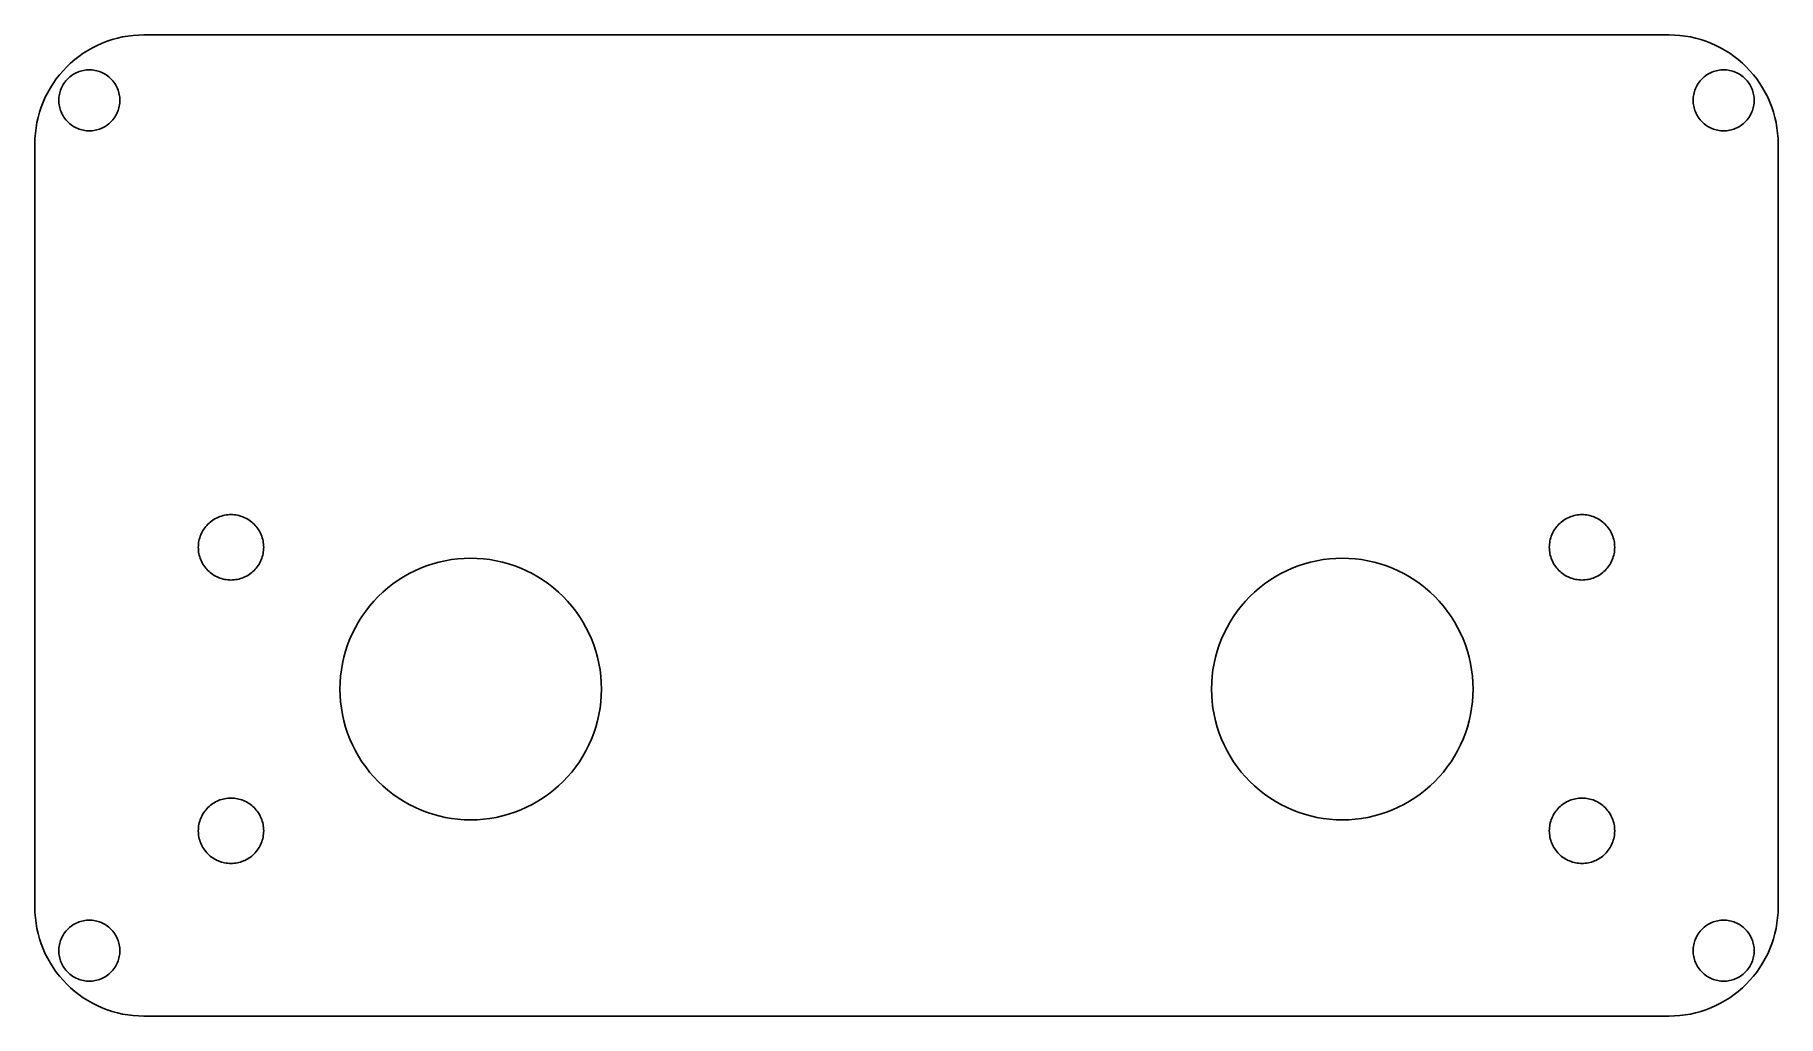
# Model space of a CAD drawing. Header units: metres. Extents: x -40 to 40, y -22.5 to 22.5.
import ezdxf

# ---------------------------------------------------------------- set-up
doc = ezdxf.new("R2010")
doc.units = ezdxf.units.M

msp = doc.modelspace()

# ---------------------------------------------------------------- linework, layer by layer
for p, q in [((-35.9754, 22.4039), (-36.2149, 22.3502)), ((-35.7337, 22.4459), (-35.9754, 22.4039)), ((-35.4901, 22.4759), (-35.7337, 22.4459)), ((-35.2453, 22.494), (-35.4901, 22.4759)), ((-35, 22.5), (-35.2453, 22.494)), ((35, 22.5), (-35, 22.5)), ((35.2453, 22.494), (35, 22.5)), ((35.4901, 22.4759), (35.2453, 22.494)), ((35.7337, 22.4459), (35.4901, 22.4759)), ((35.9754, 22.4039), (35.7337, 22.4459)), ((36.2149, 22.3502), (35.9754, 22.4039)), ((-37.7778, 21.6573), (-37.9785, 21.516)), ((-37.5705, 21.7887), (-37.7778, 21.6573)), ((-37.357, 21.9096), (-37.5705, 21.7887)), ((-37.1378, 22.0199), (-37.357, 21.9096)), ((-36.9134, 22.1194), (-37.1378, 22.0199)), ((-36.6844, 22.2077), (-36.9134, 22.1194)), ((-36.4514, 22.2847), (-36.6844, 22.2077)), ((-36.2149, 22.3502), (-36.4514, 22.2847)), ((36.4514, 22.2847), (36.2149, 22.3502)), ((36.6844, 22.2077), (36.4514, 22.2847)), ((36.9134, 22.1194), (36.6844, 22.2077)), ((37.1378, 22.0199), (36.9134, 22.1194)), ((37.357, 21.9096), (37.1378, 22.0199)), ((37.5705, 21.7887), (37.357, 21.9096)), ((37.7778, 21.6573), (37.5705, 21.7887)), ((37.9785, 21.516), (37.7778, 21.6573)), ((-38.7048, 20.8578), (-38.8651, 20.672)), ((-38.5355, 21.0355), (-38.7048, 20.8578)), ((-38.3578, 21.2048), (-38.5355, 21.0355)), ((-38.172, 21.3651), (-38.3578, 21.2048)), ((-37.9785, 21.516), (-38.172, 21.3651)), ((-38.0358, 20.7934), (-37.9716, 20.8182)), ((-37.9716, 20.8182), (-37.9064, 20.8397)), ((-37.9064, 20.8397), (-37.8402, 20.858)), ((-37.8402, 20.858), (-37.7731, 20.8731)), ((-37.7731, 20.8731), (-37.7054, 20.8848)), ((-37.7054, 20.8848), (-37.6372, 20.8932)), ((-37.6372, 20.8932), (-37.5687, 20.8983)), ((-37.5687, 20.8983), (-37.5, 20.9)), ((-37.5, 20.9), (-37.4313, 20.8983)), ((-37.4313, 20.8983), (-37.3628, 20.8932)), ((-37.3628, 20.8932), (-37.2946, 20.8848)), ((-37.2946, 20.8848), (-37.2269, 20.8731)), ((-37.2269, 20.8731), (-37.1598, 20.858)), ((-37.1598, 20.858), (-37.0936, 20.8397)), ((-37.0936, 20.8397), (-37.0284, 20.8182)), ((-37.0284, 20.8182), (-36.9642, 20.7934)), ((36.9642, 20.7934), (37.0284, 20.8182)), ((37.0284, 20.8182), (37.0936, 20.8397)), ((37.0936, 20.8397), (37.1598, 20.858)), ((37.1598, 20.858), (37.2269, 20.8731)), ((37.2269, 20.8731), (37.2946, 20.8848)), ((37.2946, 20.8848), (37.3628, 20.8932)), ((37.3628, 20.8932), (37.4313, 20.8983)), ((37.4313, 20.8983), (37.5, 20.9)), ((37.5, 20.9), (37.5687, 20.8983)), ((37.5687, 20.8983), (37.6372, 20.8932)), ((37.6372, 20.8932), (37.7054, 20.8848)), ((37.7054, 20.8848), (37.7731, 20.8731)), ((37.7731, 20.8731), (37.8402, 20.858)), ((37.8402, 20.858), (37.9064, 20.8397)), ((37.9064, 20.8397), (37.9716, 20.8182)), ((37.9716, 20.8182), (38.0358, 20.7934)), ((38.172, 21.3651), (37.9785, 21.516)), ((38.3578, 21.2048), (38.172, 21.3651)), ((38.5355, 21.0355), (38.3578, 21.2048)), ((38.7048, 20.8578), (38.5355, 21.0355)), ((38.8651, 20.672), (38.7048, 20.8578)), ((-39.2887, 20.0705), (-39.4096, 19.857)), ((-39.1573, 20.2778), (-39.2887, 20.0705)), ((-39.016, 20.4785), (-39.1573, 20.2778)), ((-38.8651, 20.672), (-39.016, 20.4785)), ((-38.8182, 19.9716), (-38.7934, 20.0358)), ((-38.7934, 20.0358), (-38.7656, 20.0986)), ((-38.7656, 20.0986), (-38.7347, 20.1599)), ((-38.7347, 20.1599), (-38.7008, 20.2197)), ((-38.7008, 20.2197), (-38.664, 20.2778)), ((-38.664, 20.2778), (-38.6245, 20.334)), ((-38.6245, 20.334), (-38.5822, 20.3881)), ((-38.5822, 20.3881), (-38.5373, 20.4402)), ((-38.5373, 20.4402), (-38.4899, 20.4899)), ((-38.4899, 20.4899), (-38.4402, 20.5373)), ((-38.4402, 20.5373), (-38.3881, 20.5822)), ((-38.3881, 20.5822), (-38.334, 20.6245)), ((-38.334, 20.6245), (-38.2778, 20.664)), ((-38.2778, 20.664), (-38.2197, 20.7008)), ((-38.2197, 20.7008), (-38.1599, 20.7347)), ((-38.1599, 20.7347), (-38.0986, 20.7656)), ((-38.0986, 20.7656), (-38.0358, 20.7934)), ((-36.9642, 20.7934), (-36.9014, 20.7656)), ((-36.9014, 20.7656), (-36.84, 20.7347)), ((-36.84, 20.7347), (-36.7802, 20.7008)), ((-36.7802, 20.7008), (-36.7222, 20.664)), ((-36.7222, 20.664), (-36.666, 20.6245)), ((-36.666, 20.6245), (-36.6118, 20.5822)), ((-36.6118, 20.5822), (-36.5598, 20.5373)), ((-36.5598, 20.5373), (-36.51, 20.4899)), ((-36.51, 20.4899), (-36.4627, 20.4402)), ((-36.4627, 20.4402), (-36.4178, 20.3881)), ((-36.4178, 20.3881), (-36.3755, 20.334)), ((-36.3755, 20.334), (-36.3359, 20.2778)), ((-36.3359, 20.2778), (-36.2992, 20.2197)), ((-36.2992, 20.2197), (-36.2653, 20.1599)), ((-36.2653, 20.1599), (-36.2344, 20.0986)), ((-36.2344, 20.0986), (-36.2066, 20.0358)), ((-36.2066, 20.0358), (-36.1818, 19.9716)), ((36.1818, 19.9716), (36.2066, 20.0358)), ((36.2066, 20.0358), (36.2344, 20.0986)), ((36.2344, 20.0986), (36.2653, 20.1599)), ((36.2653, 20.1599), (36.2992, 20.2197)), ((36.2992, 20.2197), (36.3359, 20.2778)), ((36.3359, 20.2778), (36.3755, 20.334)), ((36.3755, 20.334), (36.4178, 20.3881)), ((36.4178, 20.3881), (36.4627, 20.4402)), ((36.4627, 20.4402), (36.51, 20.4899)), ((36.51, 20.4899), (36.5598, 20.5373)), ((36.5598, 20.5373), (36.6118, 20.5822)), ((36.6118, 20.5822), (36.666, 20.6245)), ((36.666, 20.6245), (36.7222, 20.664)), ((36.7222, 20.664), (36.7802, 20.7008)), ((36.7802, 20.7008), (36.84, 20.7347)), ((36.84, 20.7347), (36.9014, 20.7656)), ((36.9014, 20.7656), (36.9642, 20.7934)), ((38.0358, 20.7934), (38.0986, 20.7656)), ((38.0986, 20.7656), (38.1599, 20.7347)), ((38.1599, 20.7347), (38.2197, 20.7008)), ((38.2197, 20.7008), (38.2778, 20.664)), ((38.2778, 20.664), (38.334, 20.6245)), ((38.334, 20.6245), (38.3881, 20.5822)), ((38.3881, 20.5822), (38.4402, 20.5373)), ((38.4402, 20.5373), (38.4899, 20.4899)), ((38.4899, 20.4899), (38.5373, 20.4402)), ((38.5373, 20.4402), (38.5822, 20.3881)), ((38.5822, 20.3881), (38.6245, 20.334)), ((38.6245, 20.334), (38.664, 20.2778)), ((38.664, 20.2778), (38.7008, 20.2197)), ((38.7008, 20.2197), (38.7347, 20.1599)), ((38.7347, 20.1599), (38.7656, 20.0986)), ((38.7656, 20.0986), (38.7934, 20.0358)), ((38.7934, 20.0358), (38.8182, 19.9716)), ((39.016, 20.4785), (38.8651, 20.672)), ((39.1573, 20.2778), (39.016, 20.4785)), ((39.2887, 20.0705), (39.1573, 20.2778)), ((39.4096, 19.857), (39.2887, 20.0705)), ((-39.6194, 19.4134), (-39.7077, 19.1844)), ((-39.5199, 19.6378), (-39.6194, 19.4134)), ((-39.4096, 19.857), (-39.5199, 19.6378)), ((-38.9, 19.5), (-38.8983, 19.5687)), ((-38.8983, 19.4313), (-38.9, 19.5)), ((-38.8983, 19.5687), (-38.8932, 19.6372)), ((-38.8932, 19.3628), (-38.8983, 19.4313)), ((-38.8932, 19.6372), (-38.8848, 19.7054)), ((-38.8848, 19.2946), (-38.8932, 19.3628)), ((-38.8848, 19.7054), (-38.8731, 19.7731)), ((-38.8731, 19.2269), (-38.8848, 19.2946)), ((-38.8731, 19.7731), (-38.858, 19.8402)), ((-38.858, 19.1598), (-38.8731, 19.2269)), ((-38.858, 19.8402), (-38.8397, 19.9064)), ((-38.8397, 19.9064), (-38.8182, 19.9716)), ((-36.1818, 19.9716), (-36.1603, 19.9064)), ((-36.1603, 19.9064), (-36.142, 19.8402)), ((-36.142, 19.8402), (-36.1269, 19.7731)), ((-36.1269, 19.2269), (-36.142, 19.1598)), ((-36.1269, 19.7731), (-36.1151, 19.7054)), ((-36.1151, 19.2946), (-36.1269, 19.2269)), ((-36.1151, 19.7054), (-36.1067, 19.6372)), ((-36.1067, 19.3628), (-36.1151, 19.2946)), ((-36.1067, 19.6372), (-36.1017, 19.5687)), ((-36.1017, 19.4313), (-36.1067, 19.3628)), ((-36.1017, 19.5687), (-36.1, 19.5)), ((-36.1, 19.5), (-36.1017, 19.4313)), ((36.1, 19.5), (36.1017, 19.5687)), ((36.1017, 19.4313), (36.1, 19.5)), ((36.1017, 19.5687), (36.1067, 19.6372)), ((36.1067, 19.3628), (36.1017, 19.4313)), ((36.1067, 19.6372), (36.1151, 19.7054)), ((36.1151, 19.2946), (36.1067, 19.3628)), ((36.1151, 19.7054), (36.1269, 19.7731)), ((36.1269, 19.2269), (36.1151, 19.2946)), ((36.1269, 19.7731), (36.142, 19.8402)), ((36.142, 19.1598), (36.1269, 19.2269)), ((36.142, 19.8402), (36.1603, 19.9064)), ((36.1603, 19.9064), (36.1818, 19.9716)), ((38.8182, 19.9716), (38.8397, 19.9064)), ((38.8397, 19.9064), (38.858, 19.8402)), ((38.858, 19.8402), (38.8731, 19.7731)), ((38.8731, 19.2269), (38.858, 19.1598)), ((38.8731, 19.7731), (38.8848, 19.7054)), ((38.8848, 19.2946), (38.8731, 19.2269)), ((38.8848, 19.7054), (38.8932, 19.6372)), ((38.8932, 19.3628), (38.8848, 19.2946)), ((38.8932, 19.6372), (38.8983, 19.5687)), ((38.8983, 19.4313), (38.8932, 19.3628)), ((38.8983, 19.5687), (38.9, 19.5)), ((38.9, 19.5), (38.8983, 19.4313)), ((39.5199, 19.6378), (39.4096, 19.857)), ((39.6194, 19.4134), (39.5199, 19.6378)), ((39.7077, 19.1844), (39.6194, 19.4134)), ((-39.9039, 18.4754), (-39.9459, 18.2337)), ((-39.8502, 18.7149), (-39.9039, 18.4754)), ((-39.7847, 18.9514), (-39.8502, 18.7149)), ((-39.7077, 19.1844), (-39.7847, 18.9514)), ((-38.8397, 19.0936), (-38.858, 19.1598)), ((-38.8182, 19.0284), (-38.8397, 19.0936)), ((-38.7934, 18.9642), (-38.8182, 19.0284)), ((-38.7656, 18.9014), (-38.7934, 18.9642)), ((-38.7347, 18.84), (-38.7656, 18.9014)), ((-38.7008, 18.7802), (-38.7347, 18.84)), ((-38.664, 18.7222), (-38.7008, 18.7802)), ((-38.6245, 18.666), (-38.664, 18.7222)), ((-38.5822, 18.6118), (-38.6245, 18.666)), ((-38.5373, 18.5598), (-38.5822, 18.6118)), ((-38.4899, 18.51), (-38.5373, 18.5598)), ((-38.4402, 18.4627), (-38.4899, 18.51)), ((-38.3881, 18.4178), (-38.4402, 18.4627)), ((-38.334, 18.3755), (-38.3881, 18.4178)), ((-36.6118, 18.4178), (-36.666, 18.3755)), ((-36.5598, 18.4627), (-36.6118, 18.4178)), ((-36.51, 18.51), (-36.5598, 18.4627)), ((-36.4627, 18.5598), (-36.51, 18.51)), ((-36.4178, 18.6118), (-36.4627, 18.5598)), ((-36.3755, 18.666), (-36.4178, 18.6118)), ((-36.3359, 18.7222), (-36.3755, 18.666)), ((-36.2992, 18.7802), (-36.3359, 18.7222)), ((-36.2653, 18.84), (-36.2992, 18.7802)), ((-36.2344, 18.9014), (-36.2653, 18.84)), ((-36.2066, 18.9642), (-36.2344, 18.9014)), ((-36.1818, 19.0284), (-36.2066, 18.9642)), ((-36.1603, 19.0936), (-36.1818, 19.0284)), ((-36.142, 19.1598), (-36.1603, 19.0936)), ((36.1603, 19.0936), (36.142, 19.1598)), ((36.1818, 19.0284), (36.1603, 19.0936)), ((36.2066, 18.9642), (36.1818, 19.0284)), ((36.2344, 18.9014), (36.2066, 18.9642)), ((36.2653, 18.84), (36.2344, 18.9014)), ((36.2992, 18.7802), (36.2653, 18.84)), ((36.3359, 18.7222), (36.2992, 18.7802)), ((36.3755, 18.666), (36.3359, 18.7222)), ((36.4178, 18.6118), (36.3755, 18.666)), ((36.4627, 18.5598), (36.4178, 18.6118)), ((36.51, 18.51), (36.4627, 18.5598)), ((36.5598, 18.4627), (36.51, 18.51)), ((36.6118, 18.4178), (36.5598, 18.4627)), ((36.666, 18.3755), (36.6118, 18.4178)), ((38.3881, 18.4178), (38.334, 18.3755)), ((38.4402, 18.4627), (38.3881, 18.4178)), ((38.4899, 18.51), (38.4402, 18.4627)), ((38.5373, 18.5598), (38.4899, 18.51)), ((38.5822, 18.6118), (38.5373, 18.5598)), ((38.6245, 18.666), (38.5822, 18.6118)), ((38.664, 18.7222), (38.6245, 18.666)), ((38.7008, 18.7802), (38.664, 18.7222)), ((38.7347, 18.84), (38.7008, 18.7802)), ((38.7656, 18.9014), (38.7347, 18.84)), ((38.7934, 18.9642), (38.7656, 18.9014)), ((38.8182, 19.0284), (38.7934, 18.9642)), ((38.8397, 19.0936), (38.8182, 19.0284)), ((38.858, 19.1598), (38.8397, 19.0936)), ((39.7847, 18.9514), (39.7077, 19.1844)), ((39.8502, 18.7149), (39.7847, 18.9514)), ((39.9039, 18.4754), (39.8502, 18.7149)), ((39.9459, 18.2337), (39.9039, 18.4754)), ((-39.994, 17.7453), (-40, 17.5)), ((-39.9759, 17.9901), (-39.994, 17.7453)), ((-39.9459, 18.2337), (-39.9759, 17.9901)), ((-38.2778, 18.3359), (-38.334, 18.3755)), ((-38.2197, 18.2992), (-38.2778, 18.3359)), ((-38.1599, 18.2653), (-38.2197, 18.2992)), ((-38.0986, 18.2344), (-38.1599, 18.2653)), ((-38.0358, 18.2066), (-38.0986, 18.2344)), ((-37.9716, 18.1818), (-38.0358, 18.2066)), ((-37.9064, 18.1603), (-37.9716, 18.1818)), ((-37.8402, 18.142), (-37.9064, 18.1603)), ((-37.7731, 18.1269), (-37.8402, 18.142)), ((-37.7054, 18.1151), (-37.7731, 18.1269)), ((-37.6372, 18.1067), (-37.7054, 18.1151)), ((-37.5687, 18.1017), (-37.6372, 18.1067)), ((-37.5, 18.1), (-37.5687, 18.1017)), ((-37.4313, 18.1017), (-37.5, 18.1)), ((-37.3628, 18.1067), (-37.4313, 18.1017)), ((-37.2946, 18.1151), (-37.3628, 18.1067)), ((-37.2269, 18.1269), (-37.2946, 18.1151)), ((-37.1598, 18.142), (-37.2269, 18.1269)), ((-37.0936, 18.1603), (-37.1598, 18.142)), ((-37.0284, 18.1818), (-37.0936, 18.1603)), ((-36.9642, 18.2066), (-37.0284, 18.1818)), ((-36.9014, 18.2344), (-36.9642, 18.2066)), ((-36.84, 18.2653), (-36.9014, 18.2344)), ((-36.7802, 18.2992), (-36.84, 18.2653)), ((-36.7222, 18.3359), (-36.7802, 18.2992)), ((-36.666, 18.3755), (-36.7222, 18.3359)), ((36.7222, 18.3359), (36.666, 18.3755)), ((36.7802, 18.2992), (36.7222, 18.3359)), ((36.84, 18.2653), (36.7802, 18.2992)), ((36.9014, 18.2344), (36.84, 18.2653)), ((36.9642, 18.2066), (36.9014, 18.2344)), ((37.0284, 18.1818), (36.9642, 18.2066)), ((37.0936, 18.1603), (37.0284, 18.1818)), ((37.1598, 18.142), (37.0936, 18.1603)), ((37.2269, 18.1269), (37.1598, 18.142)), ((37.2946, 18.1151), (37.2269, 18.1269)), ((37.3628, 18.1067), (37.2946, 18.1151)), ((37.4313, 18.1017), (37.3628, 18.1067)), ((37.5, 18.1), (37.4313, 18.1017)), ((37.5687, 18.1017), (37.5, 18.1)), ((37.6372, 18.1067), (37.5687, 18.1017)), ((37.7054, 18.1151), (37.6372, 18.1067)), ((37.7731, 18.1269), (37.7054, 18.1151)), ((37.8402, 18.142), (37.7731, 18.1269)), ((37.9064, 18.1603), (37.8402, 18.142)), ((37.9716, 18.1818), (37.9064, 18.1603)), ((38.0358, 18.2066), (37.9716, 18.1818)), ((38.0986, 18.2344), (38.0358, 18.2066)), ((38.1599, 18.2653), (38.0986, 18.2344)), ((38.2197, 18.2992), (38.1599, 18.2653)), ((38.2778, 18.3359), (38.2197, 18.2992)), ((38.334, 18.3755), (38.2778, 18.3359)), ((39.9759, 17.9901), (39.9459, 18.2337)), ((39.994, 17.7453), (39.9759, 17.9901)), ((40, 17.5), (39.994, 17.7453)), ((-40, 17.5), (-40, -17.5)), ((40, -17.5), (40, 17.5)), ((-32.1595, -0.048401), (-32.1114, 0.007324)), ((-32.1114, 0.007324), (-32.0607, 0.060654)), ((-32.0607, 0.060654), (-32.0073, 0.11142)), ((-32.0073, 0.11142), (-31.9516, 0.159515)), ((-31.9516, 0.159515), (-31.8935, 0.204803)), ((-31.8935, 0.204803), (-31.8333, 0.247192)), ((-31.8333, 0.247192), (-31.7711, 0.286591)), ((-31.7711, 0.286591), (-31.7071, 0.322876)), ((-31.7071, 0.322876), (-31.6413, 0.355972)), ((-31.6413, 0.355972), (-31.574, 0.385818)), ((-31.574, 0.385818), (-31.5053, 0.412308)), ((-31.5053, 0.412308), (-31.4354, 0.43541)), ((-31.4354, 0.43541), (-31.3645, 0.455032)), ((-31.3645, 0.455032), (-31.2926, 0.471176)), ((-31.2926, 0.471176), (-31.2201, 0.483765)), ((-31.2201, 0.483765), (-31.147, 0.492767)), ((-31.147, 0.492767), (-31.0736, 0.498184)), ((-31.0736, 0.498184), (-31, 0.5)), ((-31, 0.5), (-30.9264, 0.498184)), ((-30.9264, 0.498184), (-30.853, 0.492767)), ((-30.853, 0.492767), (-30.7799, 0.483765)), ((-30.7799, 0.483765), (-30.7074, 0.471176)), ((-30.7074, 0.471176), (-30.6355, 0.455032)), ((-30.6355, 0.455032), (-30.5646, 0.43541)), ((-30.5646, 0.43541), (-30.4947, 0.412308)), ((-30.4947, 0.412308), (-30.426, 0.385818)), ((-30.426, 0.385818), (-30.3587, 0.355972)), ((-30.3587, 0.355972), (-30.2929, 0.322876)), ((-30.2929, 0.322876), (-30.2288, 0.286591)), ((-30.2288, 0.286591), (-30.1666, 0.247192)), ((-30.1666, 0.247192), (-30.1064, 0.204803)), ((-30.1064, 0.204803), (-30.0484, 0.159515)), ((-30.0484, 0.159515), (-29.9927, 0.11142)), ((-29.9927, 0.11142), (-29.9393, 0.060654)), ((-29.9393, 0.060654), (-29.8886, 0.007324)), ((-29.8886, 0.007324), (-29.8405, -0.048401)), ((29.8405, -0.048401), (29.8886, 0.007324)), ((29.8886, 0.007324), (29.9393, 0.060654)), ((29.9393, 0.060654), (29.9927, 0.11142)), ((29.9927, 0.11142), (30.0484, 0.159515)), ((30.0484, 0.159515), (30.1064, 0.204803)), ((30.1064, 0.204803), (30.1666, 0.247192)), ((30.1666, 0.247192), (30.2288, 0.286591)), ((30.2288, 0.286591), (30.2929, 0.322876)), ((30.2929, 0.322876), (30.3587, 0.355972)), ((30.3587, 0.355972), (30.426, 0.385818)), ((30.426, 0.385818), (30.4947, 0.412308)), ((30.4947, 0.412308), (30.5646, 0.43541)), ((30.5646, 0.43541), (30.6355, 0.455032)), ((30.6355, 0.455032), (30.7074, 0.471176)), ((30.7074, 0.471176), (30.7799, 0.483765)), ((30.7799, 0.483765), (30.853, 0.492767)), ((30.853, 0.492767), (30.9264, 0.498184)), ((30.9264, 0.498184), (31, 0.5)), ((31, 0.5), (31.0736, 0.498184)), ((31.0736, 0.498184), (31.147, 0.492767)), ((31.147, 0.492767), (31.2201, 0.483765)), ((31.2201, 0.483765), (31.2926, 0.471176)), ((31.2926, 0.471176), (31.3645, 0.455032)), ((31.3645, 0.455032), (31.4354, 0.43541)), ((31.4354, 0.43541), (31.5053, 0.412308)), ((31.5053, 0.412308), (31.574, 0.385818)), ((31.574, 0.385818), (31.6413, 0.355972)), ((31.6413, 0.355972), (31.7071, 0.322876)), ((31.7071, 0.322876), (31.7711, 0.286591)), ((31.7711, 0.286591), (31.8333, 0.247192)), ((31.8333, 0.247192), (31.8935, 0.204803)), ((31.8935, 0.204803), (31.9516, 0.159515)), ((31.9516, 0.159515), (32.0073, 0.11142)), ((32.0073, 0.11142), (32.0607, 0.060654)), ((32.0607, 0.060654), (32.1114, 0.007324)), ((32.1114, 0.007324), (32.1595, -0.048401)), ((-32.4928, -0.852966), (-32.4838, -0.779892)), ((-32.4838, -0.779892), (-32.4712, -0.707352)), ((-32.4712, -0.707352), (-32.455, -0.635529)), ((-32.455, -0.635529), (-32.4354, -0.56456)), ((-32.4354, -0.56456), (-32.4123, -0.494659)), ((-32.4123, -0.494659), (-32.3858, -0.425964)), ((-32.3858, -0.425964), (-32.356, -0.358658)), ((-32.356, -0.358658), (-32.3229, -0.292892)), ((-32.3229, -0.292892), (-32.2866, -0.228836)), ((-32.2866, -0.228836), (-32.2472, -0.166641)), ((-32.2472, -0.166641), (-32.2048, -0.106445)), ((-32.2048, -0.106445), (-32.1595, -0.048401)), ((-29.8405, -0.048401), (-29.7952, -0.106445)), ((-29.7952, -0.106445), (-29.7528, -0.166641)), ((-29.7528, -0.166641), (-29.7134, -0.228836)), ((-29.7134, -0.228836), (-29.6771, -0.292892)), ((-29.6771, -0.292892), (-29.644, -0.358658)), ((-29.644, -0.358658), (-29.6142, -0.425964)), ((-29.6142, -0.425964), (-29.5877, -0.494659)), ((-29.5877, -0.494659), (-29.5646, -0.56456)), ((-29.5646, -0.56456), (-29.545, -0.635529)), ((-29.545, -0.635529), (-29.5288, -0.707352)), ((-29.5288, -0.707352), (-29.5162, -0.779892)), ((-29.5162, -0.779892), (-29.5072, -0.852966)), ((29.5072, -0.852966), (29.5162, -0.779892)), ((29.5162, -0.779892), (29.5288, -0.707352)), ((29.5288, -0.707352), (29.545, -0.635529)), ((29.545, -0.635529), (29.5646, -0.56456)), ((29.5646, -0.56456), (29.5877, -0.494659)), ((29.5877, -0.494659), (29.6142, -0.425964)), ((29.6142, -0.425964), (29.644, -0.358658)), ((29.644, -0.358658), (29.6771, -0.292892)), ((29.6771, -0.292892), (29.7134, -0.228836)), ((29.7134, -0.228836), (29.7528, -0.166641)), ((29.7528, -0.166641), (29.7952, -0.106445)), ((29.7952, -0.106445), (29.8405, -0.048401)), ((32.1595, -0.048401), (32.2048, -0.106445)), ((32.2048, -0.106445), (32.2472, -0.166641)), ((32.2472, -0.166641), (32.2866, -0.228836)), ((32.2866, -0.228836), (32.3229, -0.292892)), ((32.3229, -0.292892), (32.356, -0.358658)), ((32.356, -0.358658), (32.3858, -0.425964)), ((32.3858, -0.425964), (32.4123, -0.494659)), ((32.4123, -0.494659), (32.4354, -0.56456)), ((32.4354, -0.56456), (32.455, -0.635529)), ((32.455, -0.635529), (32.4712, -0.707352)), ((32.4712, -0.707352), (32.4838, -0.779892)), ((32.4838, -0.779892), (32.4928, -0.852966)), ((-32.5, -1), (-32.4982, -0.926392)), ((-32.4982, -1.07359), (-32.5, -1)), ((-32.4982, -0.926392), (-32.4928, -0.852966)), ((-32.4928, -1.14702), (-32.4982, -1.07359)), ((-32.4838, -1.22009), (-32.4928, -1.14702)), ((-32.4712, -1.29263), (-32.4838, -1.22009)), ((-32.455, -1.36446), (-32.4712, -1.29263)), ((-32.4354, -1.43542), (-32.455, -1.36446)), ((-32.4123, -1.50533), (-32.4354, -1.43542)), ((-32.3858, -1.57402), (-32.4123, -1.50533)), ((-32.356, -1.64133), (-32.3858, -1.57402)), ((-29.6142, -1.57402), (-29.644, -1.64133)), ((-29.5877, -1.50533), (-29.6142, -1.57402)), ((-29.5646, -1.43542), (-29.5877, -1.50533)), ((-29.545, -1.36446), (-29.5646, -1.43542)), ((-29.5288, -1.29263), (-29.545, -1.36446)), ((-29.5162, -1.22009), (-29.5288, -1.29263)), ((-29.5072, -1.14702), (-29.5162, -1.22009)), ((-29.5072, -0.852966), (-29.5018, -0.926392)), ((-29.5018, -1.07359), (-29.5072, -1.14702)), ((-29.5018, -0.926392), (-29.5, -1)), ((-29.5, -1), (-29.5018, -1.07359)), ((-21.1705, -1.61528), (-20.8804, -1.56493)), ((-20.8804, -1.56493), (-20.5881, -1.52888)), ((-20.5881, -1.52888), (-20.2944, -1.50722)), ((-20.2944, -1.50722), (-20, -1.5)), ((-20, -1.5), (-19.7056, -1.50722)), ((-19.7056, -1.50722), (-19.4119, -1.52888)), ((-19.4119, -1.52888), (-19.1196, -1.56493)), ((-19.1196, -1.56493), (-18.8295, -1.61528)), ((18.8295, -1.61528), (19.1196, -1.56493)), ((19.1196, -1.56493), (19.4119, -1.52888)), ((19.4119, -1.52888), (19.7056, -1.50722)), ((19.7056, -1.50722), (20, -1.5)), ((20, -1.5), (20.2944, -1.50722)), ((20.2944, -1.50722), (20.5881, -1.52888)), ((20.5881, -1.52888), (20.8804, -1.56493)), ((20.8804, -1.56493), (21.1705, -1.61528)), ((29.5, -1), (29.5018, -0.926392)), ((29.5018, -1.07359), (29.5, -1)), ((29.5018, -0.926392), (29.5072, -0.852966)), ((29.5072, -1.14702), (29.5018, -1.07359)), ((29.5162, -1.22009), (29.5072, -1.14702)), ((29.5288, -1.29263), (29.5162, -1.22009)), ((29.545, -1.36446), (29.5288, -1.29263)), ((29.5646, -1.43542), (29.545, -1.36446)), ((29.5877, -1.50533), (29.5646, -1.43542)), ((29.6142, -1.57402), (29.5877, -1.50533)), ((29.644, -1.64133), (29.6142, -1.57402)), ((32.3858, -1.57402), (32.356, -1.64133)), ((32.4123, -1.50533), (32.3858, -1.57402)), ((32.4354, -1.43542), (32.4123, -1.50533)), ((32.455, -1.36446), (32.4354, -1.43542)), ((32.4712, -1.29263), (32.455, -1.36446)), ((32.4838, -1.22009), (32.4712, -1.29263)), ((32.4928, -1.14702), (32.4838, -1.22009)), ((32.4928, -0.852966), (32.4982, -0.926392)), ((32.4982, -1.07359), (32.4928, -1.14702)), ((32.4982, -0.926392), (32.5, -1)), ((32.5, -1), (32.4982, -1.07359)), ((-32.3229, -1.70709), (-32.356, -1.64133)), ((-32.2866, -1.77115), (-32.3229, -1.70709)), ((-32.2472, -1.83334), (-32.2866, -1.77115)), ((-32.2048, -1.89354), (-32.2472, -1.83334)), ((-32.1595, -1.95158), (-32.2048, -1.89354)), ((-32.1114, -2.00732), (-32.1595, -1.95158)), ((-32.0607, -2.06065), (-32.1114, -2.00732)), ((-32.0073, -2.11142), (-32.0607, -2.06065)), ((-31.9516, -2.15952), (-32.0073, -2.11142)), ((-31.8935, -2.2048), (-31.9516, -2.15952)), ((-31.8333, -2.24719), (-31.8935, -2.2048)), ((-31.7711, -2.28659), (-31.8333, -2.24719)), ((-31.7071, -2.32288), (-31.7711, -2.28659)), ((-31.6413, -2.35597), (-31.7071, -2.32288)), ((-31.574, -2.38582), (-31.6413, -2.35597)), ((-31.5053, -2.41231), (-31.574, -2.38582)), ((-30.426, -2.38582), (-30.4947, -2.41231)), ((-30.3587, -2.35597), (-30.426, -2.38582)), ((-30.2929, -2.32288), (-30.3587, -2.35597)), ((-30.2288, -2.28659), (-30.2929, -2.32288)), ((-30.1666, -2.24719), (-30.2288, -2.28659)), ((-30.1064, -2.2048), (-30.1666, -2.24719)), ((-30.0484, -2.15952), (-30.1064, -2.2048)), ((-29.9927, -2.11142), (-30.0484, -2.15952)), ((-29.9393, -2.06065), (-29.9927, -2.11142)), ((-29.8886, -2.00732), (-29.9393, -2.06065)), ((-29.8405, -1.95158), (-29.8886, -2.00732)), ((-29.7952, -1.89354), (-29.8405, -1.95158)), ((-29.7528, -1.83334), (-29.7952, -1.89354)), ((-29.7134, -1.77115), (-29.7528, -1.83334)), ((-29.6771, -1.70709), (-29.7134, -1.77115)), ((-29.644, -1.64133), (-29.6771, -1.70709)), ((-23.3334, -2.51117), (-23.0846, -2.35362)), ((-23.0846, -2.35362), (-22.8284, -2.20847)), ((-22.8284, -2.20847), (-22.5653, -2.07605)), ((-22.5653, -2.07605), (-22.2961, -1.95671)), ((-22.2961, -1.95671), (-22.0213, -1.85072)), ((-22.0213, -1.85072), (-21.7417, -1.75835)), ((-21.7417, -1.75835), (-21.4579, -1.67981)), ((-21.4579, -1.67981), (-21.1705, -1.61528)), ((-18.8295, -1.61528), (-18.5421, -1.67981)), ((-18.5421, -1.67981), (-18.2583, -1.75835)), ((-18.2583, -1.75835), (-17.9787, -1.85072)), ((-17.9787, -1.85072), (-17.7039, -1.95671)), ((-17.7039, -1.95671), (-17.4347, -2.07605)), ((-17.4347, -2.07605), (-17.1716, -2.20847)), ((-17.1716, -2.20847), (-16.9154, -2.35362)), ((-16.9154, -2.35362), (-16.6666, -2.51117)), ((16.6666, -2.51117), (16.9154, -2.35362)), ((16.9154, -2.35362), (17.1716, -2.20847)), ((17.1716, -2.20847), (17.4347, -2.07605)), ((17.4347, -2.07605), (17.7039, -1.95671)), ((17.7039, -1.95671), (17.9787, -1.85072)), ((17.9787, -1.85072), (18.2583, -1.75835)), ((18.2583, -1.75835), (18.5421, -1.67981)), ((18.5421, -1.67981), (18.8295, -1.61528)), ((21.1705, -1.61528), (21.4579, -1.67981)), ((21.4579, -1.67981), (21.7417, -1.75835)), ((21.7417, -1.75835), (22.0213, -1.85072)), ((22.0213, -1.85072), (22.2961, -1.95671)), ((22.2961, -1.95671), (22.5653, -2.07605)), ((22.5653, -2.07605), (22.8284, -2.20847)), ((22.8284, -2.20847), (23.0846, -2.35362)), ((23.0846, -2.35362), (23.3334, -2.51117)), ((29.6771, -1.70709), (29.644, -1.64133)), ((29.7134, -1.77115), (29.6771, -1.70709)), ((29.7528, -1.83334), (29.7134, -1.77115)), ((29.7952, -1.89354), (29.7528, -1.83334)), ((29.8405, -1.95158), (29.7952, -1.89354)), ((29.8886, -2.00732), (29.8405, -1.95158)), ((29.9393, -2.06065), (29.8886, -2.00732)), ((29.9927, -2.11142), (29.9393, -2.06065)), ((30.0484, -2.15952), (29.9927, -2.11142)), ((30.1064, -2.2048), (30.0484, -2.15952)), ((30.1666, -2.24719), (30.1064, -2.2048)), ((30.2288, -2.28659), (30.1666, -2.24719)), ((30.2929, -2.32288), (30.2288, -2.28659)), ((30.3587, -2.35597), (30.2929, -2.32288)), ((30.426, -2.38582), (30.3587, -2.35597)), ((30.4947, -2.41231), (30.426, -2.38582)), ((31.574, -2.38582), (31.5053, -2.41231)), ((31.6413, -2.35597), (31.574, -2.38582)), ((31.7071, -2.32288), (31.6413, -2.35597)), ((31.7711, -2.28659), (31.7071, -2.32288)), ((31.8333, -2.24719), (31.7711, -2.28659)), ((31.8935, -2.2048), (31.8333, -2.24719)), ((31.9516, -2.15952), (31.8935, -2.2048)), ((32.0073, -2.11142), (31.9516, -2.15952)), ((32.0607, -2.06065), (32.0073, -2.11142)), ((32.1114, -2.00732), (32.0607, -2.06065)), ((32.1595, -1.95158), (32.1114, -2.00732)), ((32.2048, -1.89354), (32.1595, -1.95158)), ((32.2472, -1.83334), (32.2048, -1.89354)), ((32.2866, -1.77115), (32.2472, -1.83334)), ((32.3229, -1.70709), (32.2866, -1.77115)), ((32.356, -1.64133), (32.3229, -1.70709)), ((-31.4354, -2.43541), (-31.5053, -2.41231)), ((-31.3645, -2.45503), (-31.4354, -2.43541)), ((-31.2926, -2.47118), (-31.3645, -2.45503)), ((-31.2201, -2.48376), (-31.2926, -2.47118)), ((-31.147, -2.49277), (-31.2201, -2.48376)), ((-31.0736, -2.49818), (-31.147, -2.49277)), ((-31, -2.5), (-31.0736, -2.49818)), ((-30.9264, -2.49818), (-31, -2.5)), ((-30.853, -2.49277), (-30.9264, -2.49818)), ((-30.7799, -2.48376), (-30.853, -2.49277)), ((-30.7074, -2.47118), (-30.7799, -2.48376)), ((-30.6355, -2.45503), (-30.7074, -2.47118)), ((-30.5646, -2.43541), (-30.6355, -2.45503)), ((-30.4947, -2.41231), (-30.5646, -2.43541)), ((-24.2426, -3.25735), (-24.0293, -3.05429)), ((-24.0293, -3.05429), (-23.8064, -2.86192)), ((-23.8064, -2.86192), (-23.5742, -2.68074)), ((-23.5742, -2.68074), (-23.3334, -2.51117)), ((-16.6666, -2.51117), (-16.4258, -2.68074)), ((-16.4258, -2.68074), (-16.1936, -2.86192)), ((-16.1936, -2.86192), (-15.9706, -3.05429)), ((-15.9706, -3.05429), (-15.7574, -3.25735)), ((15.7574, -3.25735), (15.9706, -3.05429)), ((15.9706, -3.05429), (16.1936, -2.86192)), ((16.1936, -2.86192), (16.4258, -2.68074)), ((16.4258, -2.68074), (16.6666, -2.51117)), ((23.3334, -2.51117), (23.5742, -2.68074)), ((23.5742, -2.68074), (23.8064, -2.86192)), ((23.8064, -2.86192), (24.0293, -3.05429)), ((24.0293, -3.05429), (24.2426, -3.25735)), ((30.5646, -2.43541), (30.4947, -2.41231)), ((30.6355, -2.45503), (30.5646, -2.43541)), ((30.7074, -2.47118), (30.6355, -2.45503)), ((30.7799, -2.48376), (30.7074, -2.47118)), ((30.853, -2.49277), (30.7799, -2.48376)), ((30.9264, -2.49818), (30.853, -2.49277)), ((31, -2.5), (30.9264, -2.49818)), ((31.0736, -2.49818), (31, -2.5)), ((31.147, -2.49277), (31.0736, -2.49818)), ((31.2201, -2.48376), (31.147, -2.49277)), ((31.2926, -2.47118), (31.2201, -2.48376)), ((31.3645, -2.45503), (31.2926, -2.47118)), ((31.4354, -2.43541), (31.3645, -2.45503)), ((31.5053, -2.41231), (31.4354, -2.43541)), ((-24.9888, -4.16656), (-24.8192, -3.9258)), ((-24.8192, -3.9258), (-24.6381, -3.69363)), ((-24.6381, -3.69363), (-24.4457, -3.47064)), ((-24.4457, -3.47064), (-24.2426, -3.25735)), ((-15.7574, -3.25735), (-15.5543, -3.47064)), ((-15.5543, -3.47064), (-15.3619, -3.69363)), ((-15.3619, -3.69363), (-15.1807, -3.9258)), ((-15.1807, -3.9258), (-15.0112, -4.16656)), ((15.0112, -4.16656), (15.1807, -3.9258)), ((15.1807, -3.9258), (15.3619, -3.69363)), ((15.3619, -3.69363), (15.5543, -3.47064)), ((15.5543, -3.47064), (15.7574, -3.25735)), ((24.2426, -3.25735), (24.4457, -3.47064)), ((24.4457, -3.47064), (24.6381, -3.69363)), ((24.6381, -3.69363), (24.8192, -3.9258)), ((24.8192, -3.9258), (24.9888, -4.16656)), ((-25.4239, -4.93466), (-25.2915, -4.67162)), ((-25.2915, -4.67162), (-25.1464, -4.41537)), ((-25.1464, -4.41537), (-24.9888, -4.16656)), ((-15.0112, -4.16656), (-14.8536, -4.41537)), ((-14.8536, -4.41537), (-14.7085, -4.67162)), ((-14.7085, -4.67162), (-14.576, -4.93466)), ((14.576, -4.93466), (14.7085, -4.67162)), ((14.7085, -4.67162), (14.8536, -4.41537)), ((14.8536, -4.41537), (15.0112, -4.16656)), ((24.9888, -4.16656), (25.1464, -4.41537)), ((25.1464, -4.41537), (25.2915, -4.67162)), ((25.2915, -4.67162), (25.4239, -4.93466)), ((-25.7416, -5.75829), (-25.6493, -5.47865)), ((-25.6493, -5.47865), (-25.5433, -5.20389)), ((-25.5433, -5.20389), (-25.4239, -4.93466)), ((-14.576, -4.93466), (-14.4567, -5.20389)), ((-14.4567, -5.20389), (-14.3507, -5.47865)), ((-14.3507, -5.47865), (-14.2583, -5.75829)), ((14.2583, -5.75829), (14.3507, -5.47865)), ((14.3507, -5.47865), (14.4567, -5.20389)), ((14.4567, -5.20389), (14.576, -4.93466)), ((25.4239, -4.93466), (25.5433, -5.20389)), ((25.5433, -5.20389), (25.6493, -5.47865)), ((25.6493, -5.47865), (25.7416, -5.75829)), ((-25.9351, -6.61961), (-25.8847, -6.32945)), ((-25.8847, -6.32945), (-25.8202, -6.04211)), ((-25.8202, -6.04211), (-25.7416, -5.75829)), ((-14.2583, -5.75829), (-14.1798, -6.04211)), ((-14.1798, -6.04211), (-14.1153, -6.32945)), ((-14.1153, -6.32945), (-14.0649, -6.61961)), ((14.0649, -6.61961), (14.1153, -6.32945)), ((14.1153, -6.32945), (14.1798, -6.04211)), ((14.1798, -6.04211), (14.2583, -5.75829)), ((25.7416, -5.75829), (25.8202, -6.04211)), ((25.8202, -6.04211), (25.8847, -6.32945)), ((25.8847, -6.32945), (25.9351, -6.61961)), ((-25.9928, -7.20558), (-25.9711, -6.9119)), ((-25.9711, -6.9119), (-25.9351, -6.61961)), ((-14.0649, -6.61961), (-14.0289, -6.9119)), ((-14.0289, -6.9119), (-14.0072, -7.20558)), ((14.0072, -7.20558), (14.0289, -6.9119)), ((14.0289, -6.9119), (14.0649, -6.61961)), ((25.9351, -6.61961), (25.9711, -6.9119)), ((25.9711, -6.9119), (25.9928, -7.20558)), ((-26, -7.5), (-25.9928, -7.20558)), ((-25.9928, -7.7944), (-26, -7.5)), ((-25.9711, -8.08809), (-25.9928, -7.7944)), ((-14.0072, -7.7944), (-14.0289, -8.08809)), ((-14.0072, -7.20558), (-14, -7.5)), ((-14, -7.5), (-14.0072, -7.7944)), ((14, -7.5), (14.0072, -7.20558)), ((14.0072, -7.7944), (14, -7.5)), ((14.0289, -8.08809), (14.0072, -7.7944)), ((25.9928, -7.7944), (25.9711, -8.08809)), ((25.9928, -7.20558), (26, -7.5)), ((26, -7.5), (25.9928, -7.7944)), ((-25.9351, -8.38037), (-25.9711, -8.08809)), ((-25.8847, -8.67053), (-25.9351, -8.38037)), ((-25.8202, -8.95787), (-25.8847, -8.67053)), ((-14.1153, -8.67053), (-14.1798, -8.95787)), ((-14.0649, -8.38037), (-14.1153, -8.67053)), ((-14.0289, -8.08809), (-14.0649, -8.38037)), ((14.0649, -8.38037), (14.0289, -8.08809)), ((14.1153, -8.67053), (14.0649, -8.38037)), ((14.1798, -8.95787), (14.1153, -8.67053)), ((25.8847, -8.67053), (25.8202, -8.95787)), ((25.9351, -8.38037), (25.8847, -8.67053)), ((25.9711, -8.08809), (25.9351, -8.38037)), ((-25.7416, -9.2417), (-25.8202, -8.95787)), ((-25.6493, -9.52133), (-25.7416, -9.2417)), ((-25.5433, -9.7961), (-25.6493, -9.52133)), ((-14.3507, -9.52133), (-14.4567, -9.7961)), ((-14.2583, -9.2417), (-14.3507, -9.52133)), ((-14.1798, -8.95787), (-14.2583, -9.2417)), ((14.2583, -9.2417), (14.1798, -8.95787)), ((14.3507, -9.52133), (14.2583, -9.2417)), ((14.4567, -9.7961), (14.3507, -9.52133)), ((25.6493, -9.52133), (25.5433, -9.7961)), ((25.7416, -9.2417), (25.6493, -9.52133)), ((25.8202, -8.95787), (25.7416, -9.2417)), ((-25.4239, -10.0653), (-25.5433, -9.7961)), ((-25.2915, -10.3284), (-25.4239, -10.0653)), ((-25.1464, -10.5846), (-25.2915, -10.3284)), ((-14.7085, -10.3284), (-14.8536, -10.5846)), ((-14.576, -10.0653), (-14.7085, -10.3284)), ((-14.4567, -9.7961), (-14.576, -10.0653)), ((14.576, -10.0653), (14.4567, -9.7961)), ((14.7085, -10.3284), (14.576, -10.0653)), ((14.8536, -10.5846), (14.7085, -10.3284)), ((25.2915, -10.3284), (25.1464, -10.5846)), ((25.4239, -10.0653), (25.2915, -10.3284)), ((25.5433, -9.7961), (25.4239, -10.0653)), ((-24.9888, -10.8334), (-25.1464, -10.5846)), ((-24.8192, -11.0742), (-24.9888, -10.8334)), ((-24.6381, -11.3064), (-24.8192, -11.0742)), ((-15.1807, -11.0742), (-15.3619, -11.3064)), ((-15.0112, -10.8334), (-15.1807, -11.0742)), ((-14.8536, -10.5846), (-15.0112, -10.8334)), ((15.0112, -10.8334), (14.8536, -10.5846)), ((15.1807, -11.0742), (15.0112, -10.8334)), ((15.3619, -11.3064), (15.1807, -11.0742)), ((24.8192, -11.0742), (24.6381, -11.3064)), ((24.9888, -10.8334), (24.8192, -11.0742)), ((25.1464, -10.5846), (24.9888, -10.8334)), ((-24.4457, -11.5293), (-24.6381, -11.3064)), ((-24.2426, -11.7426), (-24.4457, -11.5293)), ((-24.0293, -11.9457), (-24.2426, -11.7426)), ((-23.8064, -12.1381), (-24.0293, -11.9457)), ((-15.9706, -11.9457), (-16.1936, -12.1381)), ((-15.7574, -11.7426), (-15.9706, -11.9457)), ((-15.5543, -11.5293), (-15.7574, -11.7426)), ((-15.3619, -11.3064), (-15.5543, -11.5293)), ((15.5543, -11.5293), (15.3619, -11.3064)), ((15.7574, -11.7426), (15.5543, -11.5293)), ((15.9706, -11.9457), (15.7574, -11.7426)), ((16.1936, -12.1381), (15.9706, -11.9457)), ((24.0293, -11.9457), (23.8064, -12.1381)), ((24.2426, -11.7426), (24.0293, -11.9457)), ((24.4457, -11.5293), (24.2426, -11.7426)), ((24.6381, -11.3064), (24.4457, -11.5293)), ((-31.9516, -12.8405), (-31.8935, -12.7952)), ((-31.8935, -12.7952), (-31.8333, -12.7528)), ((-31.8333, -12.7528), (-31.7711, -12.7134)), ((-31.7711, -12.7134), (-31.7071, -12.6771)), ((-31.7071, -12.6771), (-31.6413, -12.644)), ((-31.6413, -12.644), (-31.574, -12.6142)), ((-31.574, -12.6142), (-31.5053, -12.5877)), ((-31.5053, -12.5877), (-31.4354, -12.5646)), ((-31.4354, -12.5646), (-31.3645, -12.545)), ((-31.3645, -12.545), (-31.2926, -12.5288)), ((-31.2926, -12.5288), (-31.2201, -12.5162)), ((-31.2201, -12.5162), (-31.147, -12.5072)), ((-31.147, -12.5072), (-31.0736, -12.5018)), ((-31.0736, -12.5018), (-31, -12.5)), ((-31, -12.5), (-30.9264, -12.5018)), ((-30.9264, -12.5018), (-30.853, -12.5072)), ((-30.853, -12.5072), (-30.7799, -12.5162)), ((-30.7799, -12.5162), (-30.7074, -12.5288)), ((-30.7074, -12.5288), (-30.6355, -12.545)), ((-30.6355, -12.545), (-30.5646, -12.5646)), ((-30.5646, -12.5646), (-30.4947, -12.5877)), ((-30.4947, -12.5877), (-30.426, -12.6142)), ((-30.426, -12.6142), (-30.3587, -12.644)), ((-30.3587, -12.644), (-30.2929, -12.6771)), ((-30.2929, -12.6771), (-30.2288, -12.7134)), ((-30.2288, -12.7134), (-30.1666, -12.7528)), ((-30.1666, -12.7528), (-30.1064, -12.7952)), ((-30.1064, -12.7952), (-30.0484, -12.8405)), ((-23.5742, -12.3192), (-23.8064, -12.1381)), ((-23.3334, -12.4888), (-23.5742, -12.3192)), ((-23.0846, -12.6464), (-23.3334, -12.4888)), ((-22.8284, -12.7915), (-23.0846, -12.6464)), ((-22.5653, -12.9239), (-22.8284, -12.7915)), ((-17.1716, -12.7915), (-17.4347, -12.9239)), ((-16.9154, -12.6464), (-17.1716, -12.7915)), ((-16.6666, -12.4888), (-16.9154, -12.6464)), ((-16.4258, -12.3192), (-16.6666, -12.4888)), ((-16.1936, -12.1381), (-16.4258, -12.3192)), ((16.4258, -12.3192), (16.1936, -12.1381)), ((16.6666, -12.4888), (16.4258, -12.3192)), ((16.9154, -12.6464), (16.6666, -12.4888)), ((17.1716, -12.7915), (16.9154, -12.6464)), ((17.4347, -12.9239), (17.1716, -12.7915)), ((22.8284, -12.7915), (22.5653, -12.9239)), ((23.0846, -12.6464), (22.8284, -12.7915)), ((23.3334, -12.4888), (23.0846, -12.6464)), ((23.5742, -12.3192), (23.3334, -12.4888)), ((23.8064, -12.1381), (23.5742, -12.3192)), ((30.0484, -12.8405), (30.1064, -12.7952)), ((30.1064, -12.7952), (30.1666, -12.7528)), ((30.1666, -12.7528), (30.2288, -12.7134)), ((30.2288, -12.7134), (30.2929, -12.6771)), ((30.2929, -12.6771), (30.3587, -12.644)), ((30.3587, -12.644), (30.426, -12.6142)), ((30.426, -12.6142), (30.4947, -12.5877)), ((30.4947, -12.5877), (30.5646, -12.5646)), ((30.5646, -12.5646), (30.6355, -12.545)), ((30.6355, -12.545), (30.7074, -12.5288)), ((30.7074, -12.5288), (30.7799, -12.5162)), ((30.7799, -12.5162), (30.853, -12.5072)), ((30.853, -12.5072), (30.9264, -12.5018)), ((30.9264, -12.5018), (31, -12.5)), ((31, -12.5), (31.0736, -12.5018)), ((31.0736, -12.5018), (31.147, -12.5072)), ((31.147, -12.5072), (31.2201, -12.5162)), ((31.2201, -12.5162), (31.2926, -12.5288)), ((31.2926, -12.5288), (31.3645, -12.545)), ((31.3645, -12.545), (31.4354, -12.5646)), ((31.4354, -12.5646), (31.5053, -12.5877)), ((31.5053, -12.5877), (31.574, -12.6142)), ((31.574, -12.6142), (31.6413, -12.644)), ((31.6413, -12.644), (31.7071, -12.6771)), ((31.7071, -12.6771), (31.7711, -12.7134)), ((31.7711, -12.7134), (31.8333, -12.7528)), ((31.8333, -12.7528), (31.8935, -12.7952)), ((31.8935, -12.7952), (31.9516, -12.8405)), ((-32.455, -13.6355), (-32.4354, -13.5646)), ((-32.4354, -13.5646), (-32.4123, -13.4947)), ((-32.4123, -13.4947), (-32.3858, -13.426)), ((-32.3858, -13.426), (-32.356, -13.3587)), ((-32.356, -13.3587), (-32.3229, -13.2929)), ((-32.3229, -13.2929), (-32.2866, -13.2288)), ((-32.2866, -13.2288), (-32.2472, -13.1666)), ((-32.2472, -13.1666), (-32.2048, -13.1064)), ((-32.2048, -13.1064), (-32.1595, -13.0484)), ((-32.1595, -13.0484), (-32.1114, -12.9927)), ((-32.1114, -12.9927), (-32.0607, -12.9393)), ((-32.0607, -12.9393), (-32.0073, -12.8886)), ((-32.0073, -12.8886), (-31.9516, -12.8405)), ((-30.0484, -12.8405), (-29.9927, -12.8886)), ((-29.9927, -12.8886), (-29.9393, -12.9393)), ((-29.9393, -12.9393), (-29.8886, -12.9927)), ((-29.8886, -12.9927), (-29.8405, -13.0484)), ((-29.8405, -13.0484), (-29.7952, -13.1064)), ((-29.7952, -13.1064), (-29.7528, -13.1666)), ((-29.7528, -13.1666), (-29.7134, -13.2288)), ((-29.7134, -13.2288), (-29.6771, -13.2929)), ((-29.6771, -13.2929), (-29.644, -13.3587)), ((-29.644, -13.3587), (-29.6142, -13.426)), ((-29.6142, -13.426), (-29.5877, -13.4947)), ((-29.5877, -13.4947), (-29.5646, -13.5646)), ((-29.5646, -13.5646), (-29.545, -13.6355)), ((-22.2961, -13.0433), (-22.5653, -12.9239)), ((-22.0213, -13.1493), (-22.2961, -13.0433)), ((-21.7417, -13.2416), (-22.0213, -13.1493)), ((-21.4579, -13.3202), (-21.7417, -13.2416)), ((-21.1705, -13.3847), (-21.4579, -13.3202)), ((-20.8804, -13.4351), (-21.1705, -13.3847)), ((-20.5881, -13.4711), (-20.8804, -13.4351)), ((-20.2944, -13.4928), (-20.5881, -13.4711)), ((-20, -13.5), (-20.2944, -13.4928)), ((-19.7056, -13.4928), (-20, -13.5)), ((-19.4119, -13.4711), (-19.7056, -13.4928)), ((-19.1196, -13.4351), (-19.4119, -13.4711)), ((-18.8295, -13.3847), (-19.1196, -13.4351)), ((-18.5421, -13.3202), (-18.8295, -13.3847)), ((-18.2583, -13.2416), (-18.5421, -13.3202)), ((-17.9787, -13.1493), (-18.2583, -13.2416)), ((-17.7039, -13.0433), (-17.9787, -13.1493)), ((-17.4347, -12.9239), (-17.7039, -13.0433)), ((17.7039, -13.0433), (17.4347, -12.9239)), ((17.9787, -13.1493), (17.7039, -13.0433)), ((18.2583, -13.2416), (17.9787, -13.1493)), ((18.5421, -13.3202), (18.2583, -13.2416)), ((18.8295, -13.3847), (18.5421, -13.3202)), ((19.1196, -13.4351), (18.8295, -13.3847)), ((19.4119, -13.4711), (19.1196, -13.4351)), ((19.7056, -13.4928), (19.4119, -13.4711)), ((20, -13.5), (19.7056, -13.4928)), ((20.2944, -13.4928), (20, -13.5)), ((20.5881, -13.4711), (20.2944, -13.4928)), ((20.8804, -13.4351), (20.5881, -13.4711)), ((21.1705, -13.3847), (20.8804, -13.4351)), ((21.4579, -13.3202), (21.1705, -13.3847)), ((21.7417, -13.2416), (21.4579, -13.3202)), ((22.0213, -13.1493), (21.7417, -13.2416)), ((22.2961, -13.0433), (22.0213, -13.1493)), ((22.5653, -12.9239), (22.2961, -13.0433)), ((29.545, -13.6355), (29.5646, -13.5646)), ((29.5646, -13.5646), (29.5877, -13.4947)), ((29.5877, -13.4947), (29.6142, -13.426)), ((29.6142, -13.426), (29.644, -13.3587)), ((29.644, -13.3587), (29.6771, -13.2929)), ((29.6771, -13.2929), (29.7134, -13.2288)), ((29.7134, -13.2288), (29.7528, -13.1666)), ((29.7528, -13.1666), (29.7952, -13.1064)), ((29.7952, -13.1064), (29.8405, -13.0484)), ((29.8405, -13.0484), (29.8886, -12.9927)), ((29.8886, -12.9927), (29.9393, -12.9393)), ((29.9393, -12.9393), (29.9927, -12.8886)), ((29.9927, -12.8886), (30.0484, -12.8405)), ((31.9516, -12.8405), (32.0073, -12.8886)), ((32.0073, -12.8886), (32.0607, -12.9393)), ((32.0607, -12.9393), (32.1114, -12.9927)), ((32.1114, -12.9927), (32.1595, -13.0484)), ((32.1595, -13.0484), (32.2048, -13.1064)), ((32.2048, -13.1064), (32.2472, -13.1666)), ((32.2472, -13.1666), (32.2866, -13.2288)), ((32.2866, -13.2288), (32.3229, -13.2929)), ((32.3229, -13.2929), (32.356, -13.3587)), ((32.356, -13.3587), (32.3858, -13.426)), ((32.3858, -13.426), (32.4123, -13.4947)), ((32.4123, -13.4947), (32.4354, -13.5646)), ((32.4354, -13.5646), (32.455, -13.6355)), ((-32.5, -14), (-32.4982, -13.9264)), ((-32.4982, -14.0736), (-32.5, -14)), ((-32.4982, -13.9264), (-32.4928, -13.853)), ((-32.4928, -14.147), (-32.4982, -14.0736)), ((-32.4928, -13.853), (-32.4838, -13.7799)), ((-32.4838, -14.2201), (-32.4928, -14.147)), ((-32.4838, -13.7799), (-32.4712, -13.7074)), ((-32.4712, -14.2926), (-32.4838, -14.2201)), ((-32.4712, -13.7074), (-32.455, -13.6355)), ((-32.455, -14.3645), (-32.4712, -14.2926)), ((-32.4354, -14.4354), (-32.455, -14.3645)), ((-29.545, -14.3645), (-29.5646, -14.4354)), ((-29.545, -13.6355), (-29.5288, -13.7074)), ((-29.5288, -14.2926), (-29.545, -14.3645)), ((-29.5288, -13.7074), (-29.5162, -13.7799)), ((-29.5162, -14.2201), (-29.5288, -14.2926)), ((-29.5162, -13.7799), (-29.5072, -13.853)), ((-29.5072, -14.147), (-29.5162, -14.2201)), ((-29.5072, -13.853), (-29.5018, -13.9264)), ((-29.5018, -14.0736), (-29.5072, -14.147)), ((-29.5018, -13.9264), (-29.5, -14)), ((-29.5, -14), (-29.5018, -14.0736)), ((29.5, -14), (29.5018, -13.9264)), ((29.5018, -14.0736), (29.5, -14)), ((29.5018, -13.9264), (29.5072, -13.853)), ((29.5072, -14.147), (29.5018, -14.0736)), ((29.5072, -13.853), (29.5162, -13.7799)), ((29.5162, -14.2201), (29.5072, -14.147)), ((29.5162, -13.7799), (29.5288, -13.7074)), ((29.5288, -14.2926), (29.5162, -14.2201)), ((29.5288, -13.7074), (29.545, -13.6355)), ((29.545, -14.3645), (29.5288, -14.2926)), ((29.5646, -14.4354), (29.545, -14.3645)), ((32.455, -14.3645), (32.4354, -14.4354)), ((32.455, -13.6355), (32.4712, -13.7074)), ((32.4712, -14.2926), (32.455, -14.3645)), ((32.4712, -13.7074), (32.4838, -13.7799)), ((32.4838, -14.2201), (32.4712, -14.2926)), ((32.4838, -13.7799), (32.4928, -13.853)), ((32.4928, -14.147), (32.4838, -14.2201)), ((32.4928, -13.853), (32.4982, -13.9264)), ((32.4982, -14.0736), (32.4928, -14.147)), ((32.4982, -13.9264), (32.5, -14)), ((32.5, -14), (32.4982, -14.0736)), ((-32.4123, -14.5053), (-32.4354, -14.4354)), ((-32.3858, -14.574), (-32.4123, -14.5053)), ((-32.356, -14.6413), (-32.3858, -14.574)), ((-32.3229, -14.7071), (-32.356, -14.6413)), ((-32.2866, -14.7711), (-32.3229, -14.7071)), ((-32.2472, -14.8333), (-32.2866, -14.7711)), ((-32.2048, -14.8935), (-32.2472, -14.8333)), ((-32.1595, -14.9516), (-32.2048, -14.8935)), ((-32.1114, -15.0073), (-32.1595, -14.9516)), ((-32.0607, -15.0607), (-32.1114, -15.0073)), ((-32.0073, -15.1114), (-32.0607, -15.0607)), ((-31.9516, -15.1595), (-32.0073, -15.1114)), ((-31.8935, -15.2048), (-31.9516, -15.1595)), ((-30.0484, -15.1595), (-30.1064, -15.2048)), ((-29.9927, -15.1114), (-30.0484, -15.1595)), ((-29.9393, -15.0607), (-29.9927, -15.1114)), ((-29.8886, -15.0073), (-29.9393, -15.0607)), ((-29.8405, -14.9516), (-29.8886, -15.0073)), ((-29.7952, -14.8935), (-29.8405, -14.9516)), ((-29.7528, -14.8333), (-29.7952, -14.8935)), ((-29.7134, -14.7711), (-29.7528, -14.8333)), ((-29.6771, -14.7071), (-29.7134, -14.7711)), ((-29.644, -14.6413), (-29.6771, -14.7071)), ((-29.6142, -14.574), (-29.644, -14.6413)), ((-29.5877, -14.5053), (-29.6142, -14.574)), ((-29.5646, -14.4354), (-29.5877, -14.5053)), ((29.5877, -14.5053), (29.5646, -14.4354)), ((29.6142, -14.574), (29.5877, -14.5053)), ((29.644, -14.6413), (29.6142, -14.574)), ((29.6771, -14.7071), (29.644, -14.6413)), ((29.7134, -14.7711), (29.6771, -14.7071)), ((29.7528, -14.8333), (29.7134, -14.7711)), ((29.7952, -14.8935), (29.7528, -14.8333)), ((29.8405, -14.9516), (29.7952, -14.8935)), ((29.8886, -15.0073), (29.8405, -14.9516)), ((29.9393, -15.0607), (29.8886, -15.0073)), ((29.9927, -15.1114), (29.9393, -15.0607)), ((30.0484, -15.1595), (29.9927, -15.1114)), ((30.1064, -15.2048), (30.0484, -15.1595)), ((31.9516, -15.1595), (31.8935, -15.2048)), ((32.0073, -15.1114), (31.9516, -15.1595)), ((32.0607, -15.0607), (32.0073, -15.1114)), ((32.1114, -15.0073), (32.0607, -15.0607)), ((32.1595, -14.9516), (32.1114, -15.0073)), ((32.2048, -14.8935), (32.1595, -14.9516)), ((32.2472, -14.8333), (32.2048, -14.8935)), ((32.2866, -14.7711), (32.2472, -14.8333)), ((32.3229, -14.7071), (32.2866, -14.7711)), ((32.356, -14.6413), (32.3229, -14.7071)), ((32.3858, -14.574), (32.356, -14.6413)), ((32.4123, -14.5053), (32.3858, -14.574)), ((32.4354, -14.4354), (32.4123, -14.5053)), ((-31.8333, -15.2472), (-31.8935, -15.2048)), ((-31.7711, -15.2866), (-31.8333, -15.2472)), ((-31.7071, -15.3229), (-31.7711, -15.2866)), ((-31.6413, -15.356), (-31.7071, -15.3229)), ((-31.574, -15.3858), (-31.6413, -15.356)), ((-31.5053, -15.4123), (-31.574, -15.3858)), ((-31.4354, -15.4354), (-31.5053, -15.4123)), ((-31.3645, -15.455), (-31.4354, -15.4354)), ((-31.2926, -15.4712), (-31.3645, -15.455)), ((-31.2201, -15.4838), (-31.2926, -15.4712)), ((-31.147, -15.4928), (-31.2201, -15.4838)), ((-31.0736, -15.4982), (-31.147, -15.4928)), ((-31, -15.5), (-31.0736, -15.4982)), ((-30.9264, -15.4982), (-31, -15.5)), ((-30.853, -15.4928), (-30.9264, -15.4982)), ((-30.7799, -15.4838), (-30.853, -15.4928)), ((-30.7074, -15.4712), (-30.7799, -15.4838)), ((-30.6355, -15.455), (-30.7074, -15.4712)), ((-30.5646, -15.4354), (-30.6355, -15.455)), ((-30.4947, -15.4123), (-30.5646, -15.4354)), ((-30.426, -15.3858), (-30.4947, -15.4123)), ((-30.3587, -15.356), (-30.426, -15.3858)), ((-30.2929, -15.3229), (-30.3587, -15.356)), ((-30.2288, -15.2866), (-30.2929, -15.3229)), ((-30.1666, -15.2472), (-30.2288, -15.2866)), ((-30.1064, -15.2048), (-30.1666, -15.2472)), ((30.1666, -15.2472), (30.1064, -15.2048)), ((30.2288, -15.2866), (30.1666, -15.2472)), ((30.2929, -15.3229), (30.2288, -15.2866)), ((30.3587, -15.356), (30.2929, -15.3229)), ((30.426, -15.3858), (30.3587, -15.356)), ((30.4947, -15.4123), (30.426, -15.3858)), ((30.5646, -15.4354), (30.4947, -15.4123)), ((30.6355, -15.455), (30.5646, -15.4354)), ((30.7074, -15.4712), (30.6355, -15.455)), ((30.7799, -15.4838), (30.7074, -15.4712)), ((30.853, -15.4928), (30.7799, -15.4838)), ((30.9264, -15.4982), (30.853, -15.4928)), ((31, -15.5), (30.9264, -15.4982)), ((31.0736, -15.4982), (31, -15.5)), ((31.147, -15.4928), (31.0736, -15.4982)), ((31.2201, -15.4838), (31.147, -15.4928)), ((31.2926, -15.4712), (31.2201, -15.4838)), ((31.3645, -15.455), (31.2926, -15.4712)), ((31.4354, -15.4354), (31.3645, -15.455)), ((31.5053, -15.4123), (31.4354, -15.4354)), ((31.574, -15.3858), (31.5053, -15.4123)), ((31.6413, -15.356), (31.574, -15.3858)), ((31.7071, -15.3229), (31.6413, -15.356)), ((31.7711, -15.2866), (31.7071, -15.3229)), ((31.8333, -15.2472), (31.7711, -15.2866)), ((31.8935, -15.2048), (31.8333, -15.2472)), ((-40, -17.5), (-39.994, -17.7453)), ((39.994, -17.7453), (40, -17.5)), ((-39.994, -17.7453), (-39.9759, -17.9901)), ((-39.9759, -17.9901), (-39.9459, -18.2337)), ((-39.9459, -18.2337), (-39.9039, -18.4754)), ((-38.3881, -18.4178), (-38.334, -18.3755)), ((-38.334, -18.3755), (-38.2778, -18.3359)), ((-38.2778, -18.3359), (-38.2197, -18.2992)), ((-38.2197, -18.2992), (-38.1599, -18.2653)), ((-38.1599, -18.2653), (-38.0986, -18.2344)), ((-38.0986, -18.2344), (-38.0358, -18.2066)), ((-38.0358, -18.2066), (-37.9716, -18.1818)), ((-37.9716, -18.1818), (-37.9064, -18.1603)), ((-37.9064, -18.1603), (-37.8402, -18.142)), ((-37.8402, -18.142), (-37.7731, -18.1269)), ((-37.7731, -18.1269), (-37.7054, -18.1151)), ((-37.7054, -18.1151), (-37.6372, -18.1067)), ((-37.6372, -18.1067), (-37.5687, -18.1017)), ((-37.5687, -18.1017), (-37.5, -18.1)), ((-37.5, -18.1), (-37.4313, -18.1017)), ((-37.4313, -18.1017), (-37.3628, -18.1067)), ((-37.3628, -18.1067), (-37.2946, -18.1151)), ((-37.2946, -18.1151), (-37.2269, -18.1269)), ((-37.2269, -18.1269), (-37.1598, -18.142)), ((-37.1598, -18.142), (-37.0936, -18.1603)), ((-37.0936, -18.1603), (-37.0284, -18.1818)), ((-37.0284, -18.1818), (-36.9642, -18.2066)), ((-36.9642, -18.2066), (-36.9014, -18.2344)), ((-36.9014, -18.2344), (-36.84, -18.2653)), ((-36.84, -18.2653), (-36.7802, -18.2992)), ((-36.7802, -18.2992), (-36.7222, -18.3359)), ((-36.7222, -18.3359), (-36.666, -18.3755)), ((-36.666, -18.3755), (-36.6118, -18.4178)), ((36.6118, -18.4178), (36.666, -18.3755)), ((36.666, -18.3755), (36.7222, -18.3359)), ((36.7222, -18.3359), (36.7802, -18.2992)), ((36.7802, -18.2992), (36.84, -18.2653)), ((36.84, -18.2653), (36.9014, -18.2344)), ((36.9014, -18.2344), (36.9642, -18.2066)), ((36.9642, -18.2066), (37.0284, -18.1818)), ((37.0284, -18.1818), (37.0936, -18.1603)), ((37.0936, -18.1603), (37.1598, -18.142)), ((37.1598, -18.142), (37.2269, -18.1269)), ((37.2269, -18.1269), (37.2946, -18.1151)), ((37.2946, -18.1151), (37.3628, -18.1067)), ((37.3628, -18.1067), (37.4313, -18.1017)), ((37.4313, -18.1017), (37.5, -18.1)), ((37.5, -18.1), (37.5687, -18.1017)), ((37.5687, -18.1017), (37.6372, -18.1067)), ((37.6372, -18.1067), (37.7054, -18.1151)), ((37.7054, -18.1151), (37.7731, -18.1269)), ((37.7731, -18.1269), (37.8402, -18.142)), ((37.8402, -18.142), (37.9064, -18.1603)), ((37.9064, -18.1603), (37.9716, -18.1818)), ((37.9716, -18.1818), (38.0358, -18.2066)), ((38.0358, -18.2066), (38.0986, -18.2344)), ((38.0986, -18.2344), (38.1599, -18.2653)), ((38.1599, -18.2653), (38.2197, -18.2992)), ((38.2197, -18.2992), (38.2778, -18.3359)), ((38.2778, -18.3359), (38.334, -18.3755)), ((38.334, -18.3755), (38.3881, -18.4178)), ((39.9039, -18.4754), (39.9459, -18.2337)), ((39.9459, -18.2337), (39.9759, -17.9901)), ((39.9759, -17.9901), (39.994, -17.7453)), ((-39.9039, -18.4754), (-39.8502, -18.7149)), ((-39.8502, -18.7149), (-39.7847, -18.9514)), ((-39.7847, -18.9514), (-39.7077, -19.1844)), ((-39.7077, -19.1844), (-39.6194, -19.4134)), ((-38.8731, -19.2269), (-38.858, -19.1598)), ((-38.858, -19.1598), (-38.8397, -19.0936)), ((-38.8397, -19.0936), (-38.8182, -19.0284)), ((-38.8182, -19.0284), (-38.7934, -18.9642)), ((-38.7934, -18.9642), (-38.7656, -18.9014)), ((-38.7656, -18.9014), (-38.7347, -18.84)), ((-38.7347, -18.84), (-38.7008, -18.7802)), ((-38.7008, -18.7802), (-38.664, -18.7222)), ((-38.664, -18.7222), (-38.6245, -18.666)), ((-38.6245, -18.666), (-38.5822, -18.6118)), ((-38.5822, -18.6118), (-38.5373, -18.5598)), ((-38.5373, -18.5598), (-38.4899, -18.51)), ((-38.4899, -18.51), (-38.4402, -18.4627)), ((-38.4402, -18.4627), (-38.3881, -18.4178)), ((-36.6118, -18.4178), (-36.5598, -18.4627)), ((-36.5598, -18.4627), (-36.51, -18.51)), ((-36.51, -18.51), (-36.4627, -18.5598)), ((-36.4627, -18.5598), (-36.4178, -18.6118)), ((-36.4178, -18.6118), (-36.3755, -18.666)), ((-36.3755, -18.666), (-36.3359, -18.7222)), ((-36.3359, -18.7222), (-36.2992, -18.7802)), ((-36.2992, -18.7802), (-36.2653, -18.84)), ((-36.2653, -18.84), (-36.2344, -18.9014)), ((-36.2344, -18.9014), (-36.2066, -18.9642)), ((-36.2066, -18.9642), (-36.1818, -19.0284)), ((-36.1818, -19.0284), (-36.1603, -19.0936)), ((-36.1603, -19.0936), (-36.142, -19.1598)), ((-36.142, -19.1598), (-36.1269, -19.2269)), ((36.1269, -19.2269), (36.142, -19.1598)), ((36.142, -19.1598), (36.1603, -19.0936)), ((36.1603, -19.0936), (36.1818, -19.0284)), ((36.1818, -19.0284), (36.2066, -18.9642)), ((36.2066, -18.9642), (36.2344, -18.9014)), ((36.2344, -18.9014), (36.2653, -18.84)), ((36.2653, -18.84), (36.2992, -18.7802)), ((36.2992, -18.7802), (36.3359, -18.7222)), ((36.3359, -18.7222), (36.3755, -18.666)), ((36.3755, -18.666), (36.4178, -18.6118)), ((36.4178, -18.6118), (36.4627, -18.5598)), ((36.4627, -18.5598), (36.51, -18.51)), ((36.51, -18.51), (36.5598, -18.4627)), ((36.5598, -18.4627), (36.6118, -18.4178)), ((38.3881, -18.4178), (38.4402, -18.4627)), ((38.4402, -18.4627), (38.4899, -18.51)), ((38.4899, -18.51), (38.5373, -18.5598)), ((38.5373, -18.5598), (38.5822, -18.6118)), ((38.5822, -18.6118), (38.6245, -18.666)), ((38.6245, -18.666), (38.664, -18.7222)), ((38.664, -18.7222), (38.7008, -18.7802)), ((38.7008, -18.7802), (38.7347, -18.84)), ((38.7347, -18.84), (38.7656, -18.9014)), ((38.7656, -18.9014), (38.7934, -18.9642)), ((38.7934, -18.9642), (38.8182, -19.0284)), ((38.8182, -19.0284), (38.8397, -19.0936)), ((38.8397, -19.0936), (38.858, -19.1598)), ((38.858, -19.1598), (38.8731, -19.2269)), ((39.6194, -19.4134), (39.7077, -19.1844)), ((39.7077, -19.1844), (39.7847, -18.9514)), ((39.7847, -18.9514), (39.8502, -18.7149)), ((39.8502, -18.7149), (39.9039, -18.4754)), ((-39.6194, -19.4134), (-39.5199, -19.6378)), ((-39.5199, -19.6378), (-39.4096, -19.857)), ((-39.4096, -19.857), (-39.2887, -20.0705)), ((-38.9, -19.5), (-38.8983, -19.4313)), ((-38.8983, -19.5687), (-38.9, -19.5)), ((-38.8983, -19.4313), (-38.8932, -19.3628)), ((-38.8932, -19.6372), (-38.8983, -19.5687)), ((-38.8932, -19.3628), (-38.8848, -19.2946)), ((-38.8848, -19.7054), (-38.8932, -19.6372)), ((-38.8848, -19.2946), (-38.8731, -19.2269)), ((-38.8731, -19.7731), (-38.8848, -19.7054)), ((-38.858, -19.8402), (-38.8731, -19.7731)), ((-38.8397, -19.9064), (-38.858, -19.8402)), ((-38.8182, -19.9716), (-38.8397, -19.9064)), ((-38.7934, -20.0358), (-38.8182, -19.9716)), ((-36.1818, -19.9716), (-36.2066, -20.0358)), ((-36.1603, -19.9064), (-36.1818, -19.9716)), ((-36.142, -19.8402), (-36.1603, -19.9064)), ((-36.1269, -19.7731), (-36.142, -19.8402)), ((-36.1269, -19.2269), (-36.1151, -19.2946)), ((-36.1151, -19.7054), (-36.1269, -19.7731)), ((-36.1151, -19.2946), (-36.1067, -19.3628)), ((-36.1067, -19.6372), (-36.1151, -19.7054)), ((-36.1067, -19.3628), (-36.1017, -19.4313)), ((-36.1017, -19.5687), (-36.1067, -19.6372)), ((-36.1017, -19.4313), (-36.1, -19.5)), ((-36.1, -19.5), (-36.1017, -19.5687)), ((36.1, -19.5), (36.1017, -19.4313)), ((36.1017, -19.5687), (36.1, -19.5)), ((36.1017, -19.4313), (36.1067, -19.3628)), ((36.1067, -19.6372), (36.1017, -19.5687)), ((36.1067, -19.3628), (36.1151, -19.2946)), ((36.1151, -19.7054), (36.1067, -19.6372)), ((36.1151, -19.2946), (36.1269, -19.2269)), ((36.1269, -19.7731), (36.1151, -19.7054)), ((36.142, -19.8402), (36.1269, -19.7731)), ((36.1603, -19.9064), (36.142, -19.8402)), ((36.1818, -19.9716), (36.1603, -19.9064)), ((36.2066, -20.0358), (36.1818, -19.9716)), ((38.8182, -19.9716), (38.7934, -20.0358)), ((38.8397, -19.9064), (38.8182, -19.9716)), ((38.858, -19.8402), (38.8397, -19.9064)), ((38.8731, -19.7731), (38.858, -19.8402)), ((38.8731, -19.2269), (38.8848, -19.2946)), ((38.8848, -19.7054), (38.8731, -19.7731)), ((38.8848, -19.2946), (38.8932, -19.3628)), ((38.8932, -19.6372), (38.8848, -19.7054)), ((38.8932, -19.3628), (38.8983, -19.4313)), ((38.8983, -19.5687), (38.8932, -19.6372)), ((38.8983, -19.4313), (38.9, -19.5)), ((38.9, -19.5), (38.8983, -19.5687)), ((39.2887, -20.0705), (39.4096, -19.857)), ((39.4096, -19.857), (39.5199, -19.6378)), ((39.5199, -19.6378), (39.6194, -19.4134)), ((-39.2887, -20.0705), (-39.1573, -20.2778)), ((-39.1573, -20.2778), (-39.016, -20.4785)), ((-39.016, -20.4785), (-38.8651, -20.672)), ((-38.8651, -20.672), (-38.7048, -20.8578)), ((-38.7656, -20.0986), (-38.7934, -20.0358)), ((-38.7347, -20.1599), (-38.7656, -20.0986)), ((-38.7008, -20.2197), (-38.7347, -20.1599)), ((-38.664, -20.2778), (-38.7008, -20.2197)), ((-38.6245, -20.334), (-38.664, -20.2778)), ((-38.5822, -20.3881), (-38.6245, -20.334)), ((-38.5373, -20.4402), (-38.5822, -20.3881)), ((-38.4899, -20.4899), (-38.5373, -20.4402)), ((-38.4402, -20.5373), (-38.4899, -20.4899)), ((-38.3881, -20.5822), (-38.4402, -20.5373)), ((-38.334, -20.6245), (-38.3881, -20.5822)), ((-38.2778, -20.664), (-38.334, -20.6245)), ((-38.2197, -20.7008), (-38.2778, -20.664)), ((-38.1599, -20.7347), (-38.2197, -20.7008)), ((-38.0986, -20.7656), (-38.1599, -20.7347)), ((-38.0358, -20.7934), (-38.0986, -20.7656)), ((-37.9716, -20.8182), (-38.0358, -20.7934)), ((-36.9642, -20.7934), (-37.0284, -20.8182)), ((-36.9014, -20.7656), (-36.9642, -20.7934)), ((-36.84, -20.7347), (-36.9014, -20.7656)), ((-36.7802, -20.7008), (-36.84, -20.7347)), ((-36.7222, -20.664), (-36.7802, -20.7008)), ((-36.666, -20.6245), (-36.7222, -20.664)), ((-36.6118, -20.5822), (-36.666, -20.6245)), ((-36.5598, -20.5373), (-36.6118, -20.5822)), ((-36.51, -20.4899), (-36.5598, -20.5373)), ((-36.4627, -20.4402), (-36.51, -20.4899)), ((-36.4178, -20.3881), (-36.4627, -20.4402)), ((-36.3755, -20.334), (-36.4178, -20.3881)), ((-36.3359, -20.2778), (-36.3755, -20.334)), ((-36.2992, -20.2197), (-36.3359, -20.2778)), ((-36.2653, -20.1599), (-36.2992, -20.2197)), ((-36.2344, -20.0986), (-36.2653, -20.1599)), ((-36.2066, -20.0358), (-36.2344, -20.0986)), ((36.2344, -20.0986), (36.2066, -20.0358)), ((36.2653, -20.1599), (36.2344, -20.0986)), ((36.2992, -20.2197), (36.2653, -20.1599)), ((36.3359, -20.2778), (36.2992, -20.2197)), ((36.3755, -20.334), (36.3359, -20.2778)), ((36.4178, -20.3881), (36.3755, -20.334)), ((36.4627, -20.4402), (36.4178, -20.3881)), ((36.51, -20.4899), (36.4627, -20.4402)), ((36.5598, -20.5373), (36.51, -20.4899)), ((36.6118, -20.5822), (36.5598, -20.5373)), ((36.666, -20.6245), (36.6118, -20.5822)), ((36.7222, -20.664), (36.666, -20.6245)), ((36.7802, -20.7008), (36.7222, -20.664)), ((36.84, -20.7347), (36.7802, -20.7008)), ((36.9014, -20.7656), (36.84, -20.7347)), ((36.9642, -20.7934), (36.9014, -20.7656)), ((37.0284, -20.8182), (36.9642, -20.7934)), ((38.0358, -20.7934), (37.9716, -20.8182)), ((38.0986, -20.7656), (38.0358, -20.7934)), ((38.1599, -20.7347), (38.0986, -20.7656)), ((38.2197, -20.7008), (38.1599, -20.7347)), ((38.2778, -20.664), (38.2197, -20.7008)), ((38.334, -20.6245), (38.2778, -20.664)), ((38.3881, -20.5822), (38.334, -20.6245)), ((38.4402, -20.5373), (38.3881, -20.5822)), ((38.4899, -20.4899), (38.4402, -20.5373)), ((38.5373, -20.4402), (38.4899, -20.4899)), ((38.5822, -20.3881), (38.5373, -20.4402)), ((38.6245, -20.334), (38.5822, -20.3881)), ((38.664, -20.2778), (38.6245, -20.334)), ((38.7008, -20.2197), (38.664, -20.2778)), ((38.7347, -20.1599), (38.7008, -20.2197)), ((38.7048, -20.8578), (38.8651, -20.672)), ((38.7656, -20.0986), (38.7347, -20.1599)), ((38.7934, -20.0358), (38.7656, -20.0986)), ((38.8651, -20.672), (39.016, -20.4785)), ((39.016, -20.4785), (39.1573, -20.2778)), ((39.1573, -20.2778), (39.2887, -20.0705)), ((-38.7048, -20.8578), (-38.5355, -21.0355)), ((-38.5355, -21.0355), (-38.3578, -21.2048)), ((-38.3578, -21.2048), (-38.172, -21.3651)), ((-38.172, -21.3651), (-37.9785, -21.516)), ((-37.9785, -21.516), (-37.7778, -21.6573)), ((-37.9064, -20.8397), (-37.9716, -20.8182)), ((-37.8402, -20.858), (-37.9064, -20.8397)), ((-37.7731, -20.8731), (-37.8402, -20.858)), ((-37.7054, -20.8848), (-37.7731, -20.8731)), ((-37.6372, -20.8932), (-37.7054, -20.8848)), ((-37.5687, -20.8983), (-37.6372, -20.8932)), ((-37.5, -20.9), (-37.5687, -20.8983)), ((-37.4313, -20.8983), (-37.5, -20.9)), ((-37.3628, -20.8932), (-37.4313, -20.8983)), ((-37.2946, -20.8848), (-37.3628, -20.8932)), ((-37.2269, -20.8731), (-37.2946, -20.8848)), ((-37.1598, -20.858), (-37.2269, -20.8731)), ((-37.0936, -20.8397), (-37.1598, -20.858)), ((-37.0284, -20.8182), (-37.0936, -20.8397)), ((37.0936, -20.8397), (37.0284, -20.8182)), ((37.1598, -20.858), (37.0936, -20.8397)), ((37.2269, -20.8731), (37.1598, -20.858)), ((37.2946, -20.8848), (37.2269, -20.8731)), ((37.3628, -20.8932), (37.2946, -20.8848)), ((37.4313, -20.8983), (37.3628, -20.8932)), ((37.5, -20.9), (37.4313, -20.8983)), ((37.5687, -20.8983), (37.5, -20.9)), ((37.6372, -20.8932), (37.5687, -20.8983)), ((37.7054, -20.8848), (37.6372, -20.8932)), ((37.7731, -20.8731), (37.7054, -20.8848)), ((37.8402, -20.858), (37.7731, -20.8731)), ((37.7778, -21.6573), (37.9785, -21.516)), ((37.9064, -20.8397), (37.8402, -20.858)), ((37.9716, -20.8182), (37.9064, -20.8397)), ((37.9785, -21.516), (38.172, -21.3651)), ((38.172, -21.3651), (38.3578, -21.2048)), ((38.3578, -21.2048), (38.5355, -21.0355)), ((38.5355, -21.0355), (38.7048, -20.8578)), ((-37.7778, -21.6573), (-37.5705, -21.7887)), ((-37.5705, -21.7887), (-37.357, -21.9096)), ((-37.357, -21.9096), (-37.1378, -22.0199)), ((-37.1378, -22.0199), (-36.9134, -22.1194)), ((-36.9134, -22.1194), (-36.6844, -22.2077)), ((-36.6844, -22.2077), (-36.4514, -22.2847)), ((-36.4514, -22.2847), (-36.2149, -22.3502)), ((-36.2149, -22.3502), (-35.9754, -22.4039)), ((35.9754, -22.4039), (36.2149, -22.3502)), ((36.2149, -22.3502), (36.4514, -22.2847)), ((36.4514, -22.2847), (36.6844, -22.2077)), ((36.6844, -22.2077), (36.9134, -22.1194)), ((36.9134, -22.1194), (37.1378, -22.0199)), ((37.1378, -22.0199), (37.357, -21.9096)), ((37.357, -21.9096), (37.5705, -21.7887)), ((37.5705, -21.7887), (37.7778, -21.6573)), ((-35.9754, -22.4039), (-35.7337, -22.4459)), ((-35.7337, -22.4459), (-35.4901, -22.4759)), ((-35.4901, -22.4759), (-35.2453, -22.494)), ((-35.2453, -22.494), (-35, -22.5)), ((-35, -22.5), (35, -22.5)), ((35, -22.5), (35.2453, -22.494)), ((35.2453, -22.494), (35.4901, -22.4759)), ((35.4901, -22.4759), (35.7337, -22.4459)), ((35.7337, -22.4459), (35.9754, -22.4039))]:
    msp.add_line(p, q)

doc.saveas('drawing.dxf')
